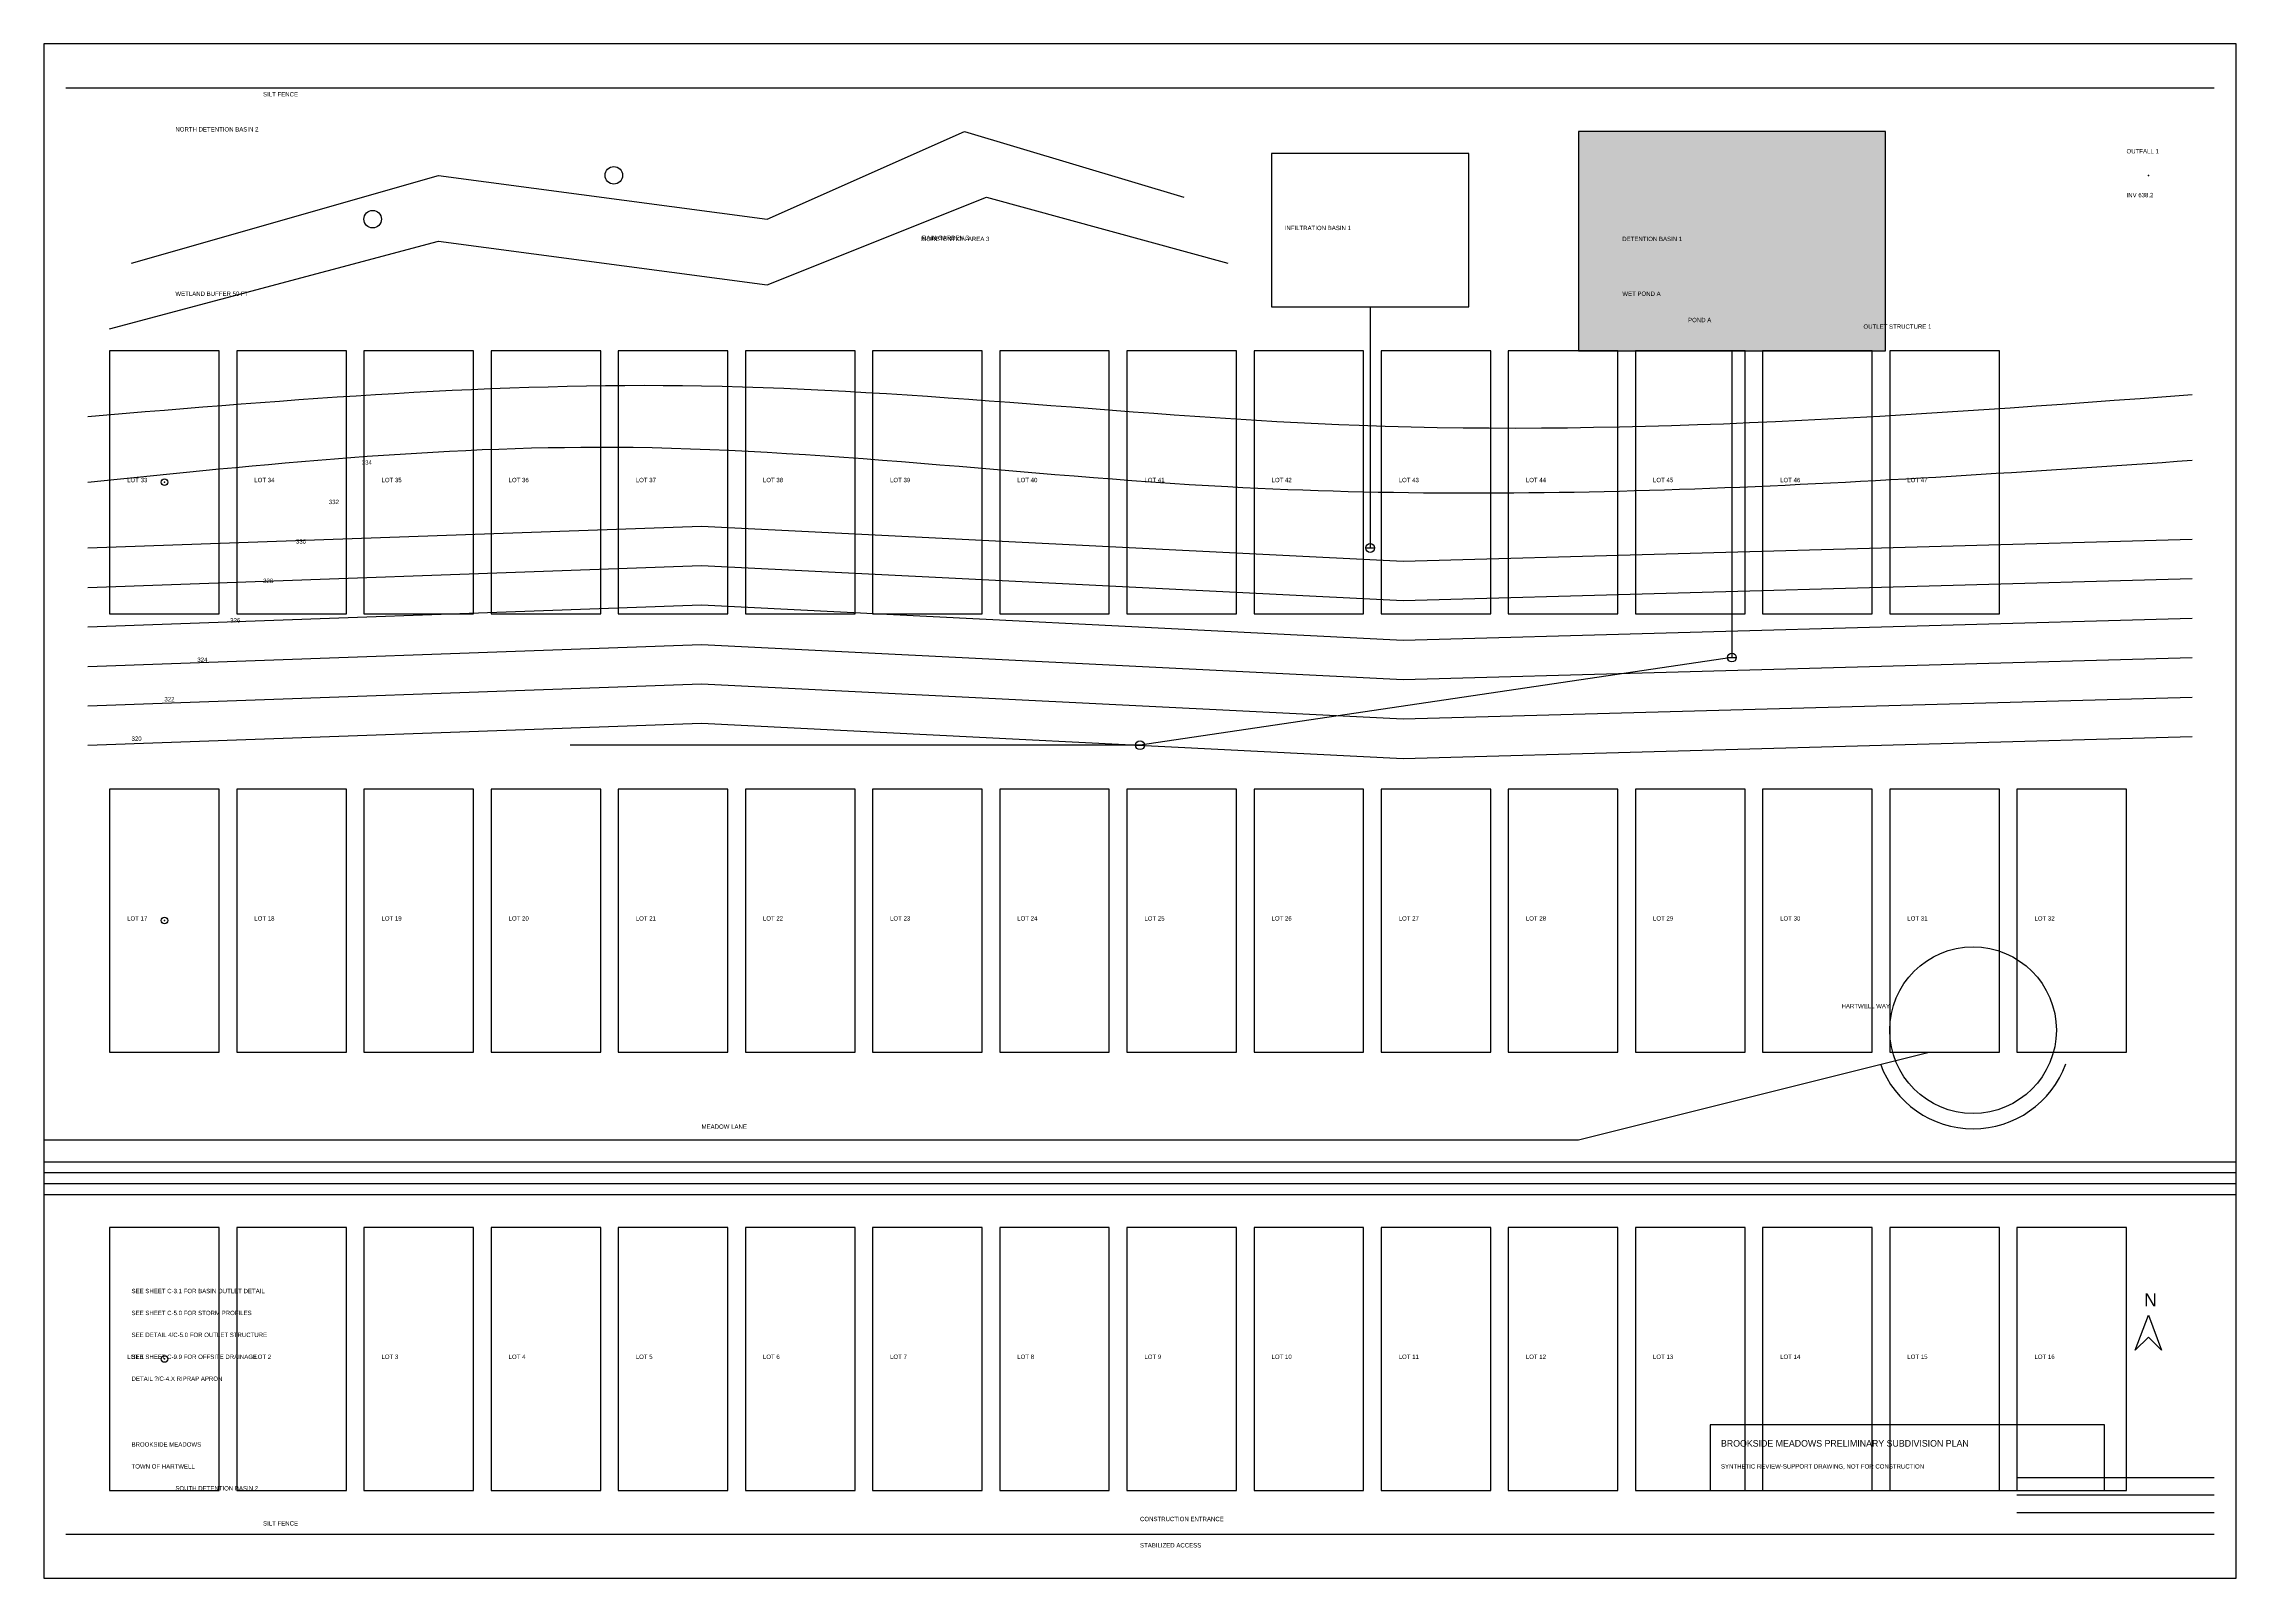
# Model space of a CAD drawing. Header units: feet. Extents: x 0 to 1000, y 0 to 700.
import ezdxf

# ---------------------------------------------------------------- set-up
doc = ezdxf.new("R2010")
doc.units = ezdxf.units.FT
for name, color, linetype in [('C-EROS', 7, 'Continuous'), ('C-GRAD', 7, 'Continuous'), ('C-LABEL', 7, 'Continuous'), ('C-LANDSCAPE', 7, 'Continuous'), ('C-LOTS', 7, 'Continuous'), ('C-PROP', 7, 'Continuous'), ('C-ROAD', 7, 'Continuous'), ('C-STRM', 7, 'Continuous'), ('C-UTIL', 7, 'Continuous'), ('C-WETL', 7, 'Continuous'), ('DRAFT-01', 7, 'Continuous'), ('V-MISC', 7, 'Continuous'), ('X-EXPORT', 7, 'Continuous')]:
    doc.layers.add(name, color=color, linetype=linetype)

# ---------------------------------------------------------------- blocks, each defined once
blk = doc.blocks.new('TREE_SYMBOL')
at = {"layer": 'C-LANDSCAPE'}
blk.add_circle((0, 0), 4, dxfattribs=at)
blk = doc.blocks.new('LOT_MARKER')
at = {"layer": 'C-LOTS'}
blk.add_circle((0, 0), 1.5, dxfattribs=at)
blk.add_point((0, 0), dxfattribs=at)
blk = doc.blocks.new('STORM_MANHOLE')
at = {"layer": 'C-STRM'}
blk.add_line((-2, 0), (2, 0), dxfattribs=at)
blk.add_circle((0, 0), 2, dxfattribs=at)
blk = doc.blocks.new('TITLEBLOCK_FRAME')
at = {"layer": 'C-LABEL'}
blk.add_lwpolyline([(0, 0), (180, 0), (180, 30), (0, 30), (0, 0)], dxfattribs=at)
for s, height, p in [('BROOKSIDE MEADOWS PRELIMINARY SUBDIVISION PLAN', 3, (5, 20)), ('SYNTHETIC REVIEW-SUPPORT DRAWING, NOT FOR CONSTRUCTION', 2, (5, 10))]:
    blk.add_text(s, height=height, dxfattribs=at).set_placement(p)
blk = doc.blocks.new('NORTH_ARROW')
at = {"layer": 'C-LABEL'}
blk.add_lwpolyline([(0, 0), (3, -8), (0, -5), (-3, -8), (0, 0)], dxfattribs=at)
blk.add_text('N', height=3, dxfattribs=at).set_placement((-1, 2))

msp = doc.modelspace()

# ---------------------------------------------------------------- hatches: boundary and pattern name
at = {"layer": 'C-STRM'}
msp.add_hatch(color=7, dxfattribs=at).paths.add_polyline_path([(700, 560), (840, 560), (840, 660), (700, 660)])

# ---------------------------------------------------------------- linework, layer by layer
at = {"layer": 'C-EROS'}
for points in [[(10, 680), (990, 680)], [(10, 20), (990, 20)]]:
    msp.add_lwpolyline(points, dxfattribs=at)
at = {"layer": 'C-GRAD'}
for points in [[(20, 470), (300, 480), (620, 464), (980, 474)], [(20, 452), (300, 462), (620, 446), (980, 456)], [(20, 434), (300, 444), (620, 428), (980, 438)], [(20, 416), (300, 426), (620, 410), (980, 420)], [(20, 398), (300, 408), (620, 392), (980, 402)], [(20, 380), (300, 390), (620, 374), (980, 384)]]:
    msp.add_lwpolyline(points, dxfattribs=at)
for points in [[(20, 530), (300, 544), (600, 526), (980, 540)], [(20, 500), (260, 516), (540, 498), (980, 510)]]:
    msp.add_spline(points, degree=3, dxfattribs=at)
at = {"layer": 'C-LOTS'}
for points in [[(30, 440), (80, 440), (80, 560), (30, 560), (30, 440)], [(88, 440), (138, 440), (138, 560), (88, 560), (88, 440)], [(146, 440), (196, 440), (196, 560), (146, 560), (146, 440)], [(204, 440), (254, 440), (254, 560), (204, 560), (204, 440)], [(262, 440), (312, 440), (312, 560), (262, 560), (262, 440)], [(320, 440), (370, 440), (370, 560), (320, 560), (320, 440)], [(378, 440), (428, 440), (428, 560), (378, 560), (378, 440)], [(436, 440), (486, 440), (486, 560), (436, 560), (436, 440)], [(494, 440), (544, 440), (544, 560), (494, 560), (494, 440)], [(552, 440), (602, 440), (602, 560), (552, 560), (552, 440)], [(610, 440), (660, 440), (660, 560), (610, 560), (610, 440)], [(668, 440), (718, 440), (718, 560), (668, 560), (668, 440)], [(726, 440), (776, 440), (776, 560), (726, 560), (726, 440)], [(784, 440), (834, 440), (834, 560), (784, 560), (784, 440)], [(842, 440), (892, 440), (892, 560), (842, 560), (842, 440)], [(30, 240), (80, 240), (80, 360), (30, 360), (30, 240)], [(88, 240), (138, 240), (138, 360), (88, 360), (88, 240)], [(146, 240), (196, 240), (196, 360), (146, 360), (146, 240)], [(204, 240), (254, 240), (254, 360), (204, 360), (204, 240)], [(262, 240), (312, 240), (312, 360), (262, 360), (262, 240)], [(320, 240), (370, 240), (370, 360), (320, 360), (320, 240)], [(378, 240), (428, 240), (428, 360), (378, 360), (378, 240)], [(436, 240), (486, 240), (486, 360), (436, 360), (436, 240)], [(494, 240), (544, 240), (544, 360), (494, 360), (494, 240)], [(552, 240), (602, 240), (602, 360), (552, 360), (552, 240)], [(610, 240), (660, 240), (660, 360), (610, 360), (610, 240)], [(668, 240), (718, 240), (718, 360), (668, 360), (668, 240)], [(726, 240), (776, 240), (776, 360), (726, 360), (726, 240)], [(784, 240), (834, 240), (834, 360), (784, 360), (784, 240)], [(842, 240), (892, 240), (892, 360), (842, 360), (842, 240)], [(900, 240), (950, 240), (950, 360), (900, 360), (900, 240)], [(30, 40), (80, 40), (80, 160), (30, 160), (30, 40)], [(88, 40), (138, 40), (138, 160), (88, 160), (88, 40)], [(146, 40), (196, 40), (196, 160), (146, 160), (146, 40)], [(204, 40), (254, 40), (254, 160), (204, 160), (204, 40)], [(262, 40), (312, 40), (312, 160), (262, 160), (262, 40)], [(320, 40), (370, 40), (370, 160), (320, 160), (320, 40)], [(378, 40), (428, 40), (428, 160), (378, 160), (378, 40)], [(436, 40), (486, 40), (486, 160), (436, 160), (436, 40)], [(494, 40), (544, 40), (544, 160), (494, 160), (494, 40)], [(552, 40), (602, 40), (602, 160), (552, 160), (552, 40)], [(610, 40), (660, 40), (660, 160), (610, 160), (610, 40)], [(668, 40), (718, 40), (718, 160), (668, 160), (668, 40)], [(726, 40), (776, 40), (776, 160), (726, 160), (726, 40)], [(784, 40), (834, 40), (834, 160), (784, 160), (784, 40)], [(842, 40), (892, 40), (892, 160), (842, 160), (842, 40)], [(900, 40), (950, 40), (950, 160), (900, 160), (900, 40)]]:
    msp.add_lwpolyline(points, dxfattribs=at)
at = {"layer": 'C-PROP'}
msp.add_lwpolyline([(0, 0), (1000, 0), (1000, 700), (0, 700), (0, 0)], dxfattribs=at)
at = {"layer": 'C-ROAD'}
msp.add_lwpolyline([(0, 200), (700, 200), (860, 240)], dxfattribs=at)
msp.add_circle((880, 250), 38, dxfattribs=at)
msp.add_arc((880, 250), 45, 200, 340, dxfattribs=at)
at = {"layer": 'C-STRM'}
for p, q in [((605, 580), (605, 470)), ((770, 560), (770, 420)), ((770, 420), (500, 380)), ((500, 380), (240, 380))]:
    msp.add_line(p, q, dxfattribs=at)
for points in [[(700, 560), (840, 560), (840, 660), (700, 660), (700, 560)], [(560, 580), (650, 580), (650, 650), (560, 650), (560, 580)]]:
    msp.add_lwpolyline(points, dxfattribs=at)
msp.add_point((960, 640), dxfattribs=at)
at = {"layer": 'C-UTIL'}
for p, q in [((0, 190), (1000, 190)), ((0, 185), (1000, 185)), ((0, 180), (1000, 180)), ((0, 175), (1000, 175))]:
    msp.add_line(p, q, dxfattribs=at)
at = {"layer": 'C-WETL'}
for points in [[(40, 600), (180, 640), (330, 620), (420, 660), (520, 630)], [(30, 570), (180, 610), (330, 590), (430, 630), (540, 600)]]:
    msp.add_lwpolyline(points, dxfattribs=at)
at = {"layer": 'DRAFT-01'}
msp.add_line((900, 46), (990, 46), dxfattribs=at)
at = {"layer": 'V-MISC'}
msp.add_line((900, 30), (990, 30), dxfattribs=at)
at = {"layer": 'X-EXPORT'}
msp.add_line((900, 38), (990, 38), dxfattribs=at)

# ---------------------------------------------------------------- block references
at = {"layer": 'C-LABEL', "xscale": 2, "yscale": 2}
msp.add_blockref('NORTH_ARROW', (960, 120), dxfattribs=at)
at = {"layer": 'C-LABEL'}
msp.add_blockref('TITLEBLOCK_FRAME', (760, 40), dxfattribs=at)
at = {"layer": 'C-LANDSCAPE'}
for p in [(260, 640), (150, 620)]:
    msp.add_blockref('TREE_SYMBOL', p, dxfattribs=at)
at = {"layer": 'C-LOTS'}
for p in [(55, 500), (55, 300), (55, 100)]:
    msp.add_blockref('LOT_MARKER', p, dxfattribs=at)
at = {"layer": 'C-STRM'}
for p in [(605, 470), (770, 420), (500, 380)]:
    msp.add_blockref('STORM_MANHOLE', p, dxfattribs=at)

# ---------------------------------------------------------------- texts
at = {"layer": 'C-EROS'}
for s, p in [('SILT FENCE', (100, 676)), ('SILT FENCE', (100, 24)), ('CONSTRUCTION ENTRANCE', (500, 26)), ('STABILIZED ACCESS', (500, 14))]:
    msp.add_text(s, height=2, dxfattribs=at).set_placement(p)
at = {"layer": 'C-LABEL'}
for s, p in [('NORTH DETENTION BASIN 2', (60, 660)), ('OUTFALL 1', (950, 650)), ('INV 638.2', (950, 630)), ('BIORETENTION AREA 3', (400, 610)), ('RAIN GARDEN 3', (400.5, 610.5)), ('INFILTRATION BASIN 1', (566, 615)), ('DETENTION BASIN 1', (720, 610)), ('WET POND A', (720, 585)), ('POND A', (750, 573)), ('OUTLET STRUCTURE 1', (830, 570)), ('334', (145, 508)), ('LOT 33', (38, 500)), ('LOT 34', (96, 500)), ('LOT 35', (154, 500)), ('LOT 36', (212, 500)), ('LOT 37', (270, 500)), ('LOT 38', (328, 500)), ('LOT 39', (386, 500)), ('LOT 40', (444, 500)), ('LOT 41', (502, 500)), ('LOT 42', (560, 500)), ('LOT 43', (618, 500)), ('LOT 44', (676, 500)), ('LOT 45', (734, 500)), ('LOT 46', (792, 500)), ('LOT 47', (850, 500)), ('332', (130, 490)), ('330', (115, 472)), ('328', (100, 454)), ('326', (85, 436)), ('324', (70, 418)), ('322', (55, 400)), ('320', (40, 382)), ('LOT 17', (38, 300)), ('LOT 18', (96, 300)), ('LOT 19', (154, 300)), ('LOT 20', (212, 300)), ('LOT 21', (270, 300)), ('LOT 22', (328, 300)), ('LOT 23', (386, 300)), ('LOT 24', (444, 300)), ('LOT 25', (502, 300)), ('LOT 26', (560, 300)), ('LOT 27', (618, 300)), ('LOT 28', (676, 300)), ('LOT 29', (734, 300)), ('LOT 30', (792, 300)), ('LOT 31', (850, 300)), ('LOT 32', (908, 300)), ('HARTWELL WAY', (820, 260)), ('MEADOW LANE', (300, 205)), ('SEE SHEET C-3.1 FOR BASIN OUTLET DETAIL', (40, 130)), ('SEE SHEET C-5.0 FOR STORM PROFILES', (40, 120)), ('SEE DETAIL 4/C-5.0 FOR OUTLET STRUCTURE', (40, 110)), ('LOT 1', (38, 100)), ('SEE SHEET C-9.9 FOR OFFSITE DRAINAGE', (40, 100)), ('LOT 2', (96, 100)), ('LOT 3', (154, 100)), ('LOT 4', (212, 100)), ('LOT 5', (270, 100)), ('LOT 6', (328, 100)), ('LOT 7', (386, 100)), ('LOT 8', (444, 100)), ('LOT 9', (502, 100)), ('LOT 10', (560, 100)), ('LOT 11', (618, 100)), ('LOT 12', (676, 100)), ('LOT 13', (734, 100)), ('LOT 14', (792, 100)), ('LOT 15', (850, 100)), ('LOT 16', (908, 100)), ('DETAIL ?/C-4.X RIPRAP APRON', (40, 90)), ('BROOKSIDE MEADOWS', (40, 60)), ('TOWN OF HARTWELL', (40, 50)), ('SOUTH DETENTION BASIN 2', (60, 40))]:
    msp.add_text(s, height=2, dxfattribs=at).set_placement(p)
at = {"layer": 'C-WETL'}
msp.add_text('WETLAND BUFFER 50 FT', height=2, dxfattribs=at).set_placement((60, 585))

doc.saveas('drawing.dxf')
